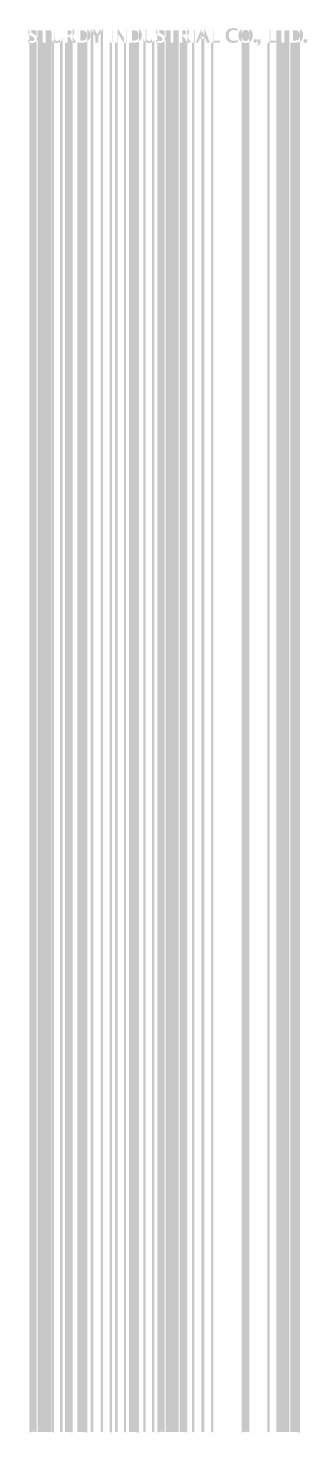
# Model space of a CAD drawing. Header units: millimetres. Extents: x 0 to 80449, y -23917 to 9476.
# Drawn here: x 50861 to 51233, y 2906 to 4782 of the extents above; entities that cross this region are included whole.
import ezdxf

# ---------------------------------------------------------------- set-up
doc = ezdxf.new("R2010")
doc.units = ezdxf.units.MM
doc.layers.get('0').update_dxf_attribs({"lineweight": 15})

msp = doc.modelspace()

# ---------------------------------------------------------------- hatches: boundary and pattern name
h = msp.add_hatch(color=256)
edge = h.paths.add_edge_path()
edge.add_spline(control_points=[(50954.929, 4762.705), (50954.929, 4762.705), (50951.022, 4762.705), (50951.022, 4762.705)], knot_values=[0.90909091, 0.90909091, 0.90909091, 0.90909091, 1, 1, 1, 1], degree=3, periodic=0)
edge.add_spline(control_points=[(50951.022, 4762.705), (50951.022, 4762.705), (50951.022, 4770.583), (50951.022, 4770.583)], knot_values=[0, 0, 0, 0, 0.09090909, 0.09090909, 0.09090909, 0.09090909], degree=3, periodic=0)
edge.add_spline(control_points=[(50951.022, 4770.583), (50951.022, 4770.583), (50944.701, 4781.513), (50944.701, 4781.513)], knot_values=[0.09090909, 0.09090909, 0.09090909, 0.09090909, 0.18181818, 0.18181818, 0.18181818, 0.18181818], degree=3, periodic=0)
edge.add_spline(control_points=[(50944.701, 2907.314), (50944.701, 2907.314), (50946.275, 2907.314), (50946.275, 2907.314)], knot_values=[0.18181818, 0.18181818, 0.18181818, 0.18181818, 0.27272727, 0.27272727, 0.27272727, 0.27272727], degree=3, periodic=0)
edge.add_spline(control_points=[(50946.275, 2907.314), (50946.275, 2907.314), (50947.64, 2907.357), (50948.623, 2906.83)], knot_values=[0.27272727, 0.27272727, 0.27272727, 0.27272727, 0.36363636, 0.36363636, 0.36363636, 0.36363636], degree=3, periodic=0)
edge.add_spline(control_points=[(50948.623, 4781.029), (50949.607, 4780.5), (50950.194, 4779.478), (50950.194, 4779.478)], knot_values=[0.36363636, 0.36363636, 0.36363636, 0.36363636, 0.45454545, 0.45454545, 0.45454545, 0.45454545], degree=3, periodic=0)
edge.add_spline(control_points=[(50950.194, 4779.478), (50950.194, 4779.478), (50953.607, 4773.576), (50953.607, 4773.576)], knot_values=[0.45454545, 0.45454545, 0.45454545, 0.45454545, 0.54545455, 0.54545455, 0.54545455, 0.54545455], degree=3, periodic=0)
edge.add_spline(control_points=[(50953.607, 4773.576), (50953.607, 4773.576), (50958.394, 4781.513), (50958.394, 4781.513)], knot_values=[0.54545455, 0.54545455, 0.54545455, 0.54545455, 0.63636364, 0.63636364, 0.63636364, 0.63636364], degree=3, periodic=0)
edge.add_spline(control_points=[(50958.394, 2907.314), (50958.394, 2907.314), (50961.5, 2907.314), (50961.5, 2907.314)], knot_values=[0.63636364, 0.63636364, 0.63636364, 0.63636364, 0.72727273, 0.72727273, 0.72727273, 0.72727273], degree=3, periodic=0)
edge.add_spline(control_points=[(50961.5, 4781.513), (50961.5, 4781.513), (50954.929, 4770.609), (50954.929, 4770.609)], knot_values=[0.72727273, 0.72727273, 0.72727273, 0.72727273, 0.81818182, 0.81818182, 0.81818182, 0.81818182], degree=3, periodic=0)
edge.add_spline(control_points=[(50954.929, 4770.609), (50954.929, 4770.609), (50954.929, 4762.705), (50954.929, 4762.705)], knot_values=[0.81818182, 0.81818182, 0.81818182, 0.81818182, 0.90909091, 0.90909091, 0.90909091, 0.90909091], degree=3, periodic=0)
edge = h.paths.add_edge_path()
edge.add_spline(control_points=[(50934.933, 4762.705), (50934.933, 4762.705), (50927.183, 4762.705), (50927.183, 4762.705)], knot_values=[0.88888889, 0.88888889, 0.88888889, 0.88888889, 1, 1, 1, 1], degree=3, periodic=0)
edge.add_spline(control_points=[(50927.183, 4762.705), (50927.183, 4762.705), (50927.183, 4781.513), (50927.183, 4781.513)], knot_values=[0, 0, 0, 0, 0.11111111, 0.11111111, 0.11111111, 0.11111111], degree=3, periodic=0)
edge.add_spline(control_points=[(50927.183, 2907.314), (50927.183, 2907.314), (50935.276, 2907.314), (50935.276, 2907.314)], knot_values=[0.11111111, 0.11111111, 0.11111111, 0.11111111, 0.22222222, 0.22222222, 0.22222222, 0.22222222], degree=3, periodic=0)
edge.add_spline(control_points=[(50935.276, 2907.314), (50937.445, 2907.314), (50939.131, 2906.965), (50940.339, 2906.271)], knot_values=[0.22222222, 0.22222222, 0.22222222, 0.22222222, 0.33333333, 0.33333333, 0.33333333, 0.33333333], degree=3, periodic=0)
edge.add_spline(control_points=[(50940.339, 4780.471), (50941.545, 4779.775), (50942.506, 4778.753), (50943.223, 4777.401)], knot_values=[0.33333333, 0.33333333, 0.33333333, 0.33333333, 0.44444444, 0.44444444, 0.44444444, 0.44444444], degree=3, periodic=0)
edge.add_spline(control_points=[(50943.223, 4777.401), (50943.94, 4776.049), (50944.297, 4774.417), (50944.297, 4772.503), (50944.297, 4772.503), (50944.297, 4770.631), (50943.955, 4768.957), (50943.274, 4767.483)], knot_values=[0.44444444, 0.44444444, 0.44444444, 0.44444444, 0.55555556, 0.55555556, 0.55555556, 0.55555556, 0.66666667, 0.66666667, 0.66666667, 0.66666667], degree=3, periodic=0)
edge.add_spline(control_points=[(50943.274, 4767.483), (50942.592, 4766.009), (50941.597, 4764.844), (50940.292, 4763.989)], knot_values=[0.66666667, 0.66666667, 0.66666667, 0.66666667, 0.77777778, 0.77777778, 0.77777778, 0.77777778], degree=3, periodic=0)
edge.add_spline(control_points=[(50940.292, 4763.989), (50938.99, 4763.132), (50937.203, 4762.705), (50934.933, 4762.705)], knot_values=[0.77777778, 0.77777778, 0.77777778, 0.77777778, 0.88888889, 0.88888889, 0.88888889, 0.88888889], degree=3, periodic=0)
edge = h.paths.add_edge_path(flags=16)
edge.add_spline(control_points=[(50931.089, 4778.938), (50931.089, 4778.938), (50931.089, 4765.37), (50931.089, 4765.37)], knot_values=[0.88888889, 0.88888889, 0.88888889, 0.88888889, 1, 1, 1, 1], degree=3, periodic=0)
edge.add_spline(control_points=[(50931.089, 4765.37), (50931.089, 4765.37), (50934.013, 4765.37), (50934.013, 4765.37)], knot_values=[0, 0, 0, 0, 0.11111111, 0.11111111, 0.11111111, 0.11111111], degree=3, periodic=0)
edge.add_spline(control_points=[(50934.013, 4765.37), (50935.539, 4765.37), (50936.708, 4765.607), (50937.517, 4766.081)], knot_values=[0.11111111, 0.11111111, 0.11111111, 0.11111111, 0.22222222, 0.22222222, 0.22222222, 0.22222222], degree=3, periodic=0)
edge.add_spline(control_points=[(50937.517, 4766.081), (50938.327, 4766.555), (50938.966, 4767.36), (50939.435, 4768.491)], knot_values=[0.22222222, 0.22222222, 0.22222222, 0.22222222, 0.33333333, 0.33333333, 0.33333333, 0.33333333], degree=3, periodic=0)
edge.add_spline(control_points=[(50939.435, 4768.491), (50939.907, 4769.623), (50940.143, 4770.883), (50940.143, 4772.275), (50940.143, 4772.275), (50940.143, 4773.605), (50939.911, 4774.784), (50939.455, 4775.811)], knot_values=[0.33333333, 0.33333333, 0.33333333, 0.33333333, 0.44444444, 0.44444444, 0.44444444, 0.44444444, 0.55555556, 0.55555556, 0.55555556, 0.55555556], degree=3, periodic=0)
edge.add_spline(control_points=[(50939.455, 4775.811), (50938.997, 4776.835), (50938.363, 4777.614), (50937.555, 4778.143)], knot_values=[0.55555556, 0.55555556, 0.55555556, 0.55555556, 0.66666667, 0.66666667, 0.66666667, 0.66666667], degree=3, periodic=0)
edge.add_spline(control_points=[(50937.555, 4778.143), (50936.745, 4778.674), (50935.379, 4778.938), (50933.454, 4778.938)], knot_values=[0.66666667, 0.66666667, 0.66666667, 0.66666667, 0.77777778, 0.77777778, 0.77777778, 0.77777778], degree=3, periodic=0)
edge.add_spline(control_points=[(50933.454, 4778.938), (50933.454, 4778.938), (50931.089, 4778.938), (50931.089, 4778.938)], knot_values=[0.77777778, 0.77777778, 0.77777778, 0.77777778, 0.88888889, 0.88888889, 0.88888889, 0.88888889], degree=3, periodic=0)
edge = h.paths.add_edge_path()
edge.add_spline(control_points=[(50914.218, 4762.705), (50914.218, 4762.705), (50910.539, 4762.705), (50910.539, 4762.705)], knot_values=[0.92307692, 0.92307692, 0.92307692, 0.92307692, 1, 1, 1, 1], degree=3, periodic=0)
edge.add_spline(control_points=[(50910.539, 4762.705), (50910.539, 4762.705), (50910.539, 4781.513), (50910.539, 4781.513)], knot_values=[0, 0, 0, 0, 0.07692308, 0.07692308, 0.07692308, 0.07692308], degree=3, periodic=0)
edge.add_spline(control_points=[(50910.539, 2907.314), (50910.539, 2907.314), (50917.571, 2907.314), (50917.571, 2907.314)], knot_values=[0.07692308, 0.07692308, 0.07692308, 0.07692308, 0.15384615, 0.15384615, 0.15384615, 0.15384615], degree=3, periodic=0)
edge.add_spline(control_points=[(50917.571, 2907.314), (50919.008, 2907.314), (50920.105, 2907.133), (50920.857, 2906.773)], knot_values=[0.15384615, 0.15384615, 0.15384615, 0.15384615, 0.23076923, 0.23076923, 0.23076923, 0.23076923], degree=3, periodic=0)
edge.add_spline(control_points=[(50920.857, 4780.973), (50921.611, 4780.613), (50922.205, 4780.067), (50922.641, 4779.335), (50922.641, 4779.335), (50923.077, 4778.602), (50923.295, 4777.775), (50923.295, 4776.852), (50923.295, 4776.852), (50923.295, 4775.752), (50922.976, 4774.713), (50922.341, 4773.735)], knot_values=[0.23076923, 0.23076923, 0.23076923, 0.23076923, 0.30769231, 0.30769231, 0.30769231, 0.30769231, 0.38461538, 0.38461538, 0.38461538, 0.38461538, 0.46153846, 0.46153846, 0.46153846, 0.46153846], degree=3, periodic=0)
edge.add_spline(control_points=[(50922.341, 4773.735), (50921.708, 4772.757), (50920.81, 4772.011), (50919.652, 4771.494)], knot_values=[0.46153846, 0.46153846, 0.46153846, 0.46153846, 0.53846154, 0.53846154, 0.53846154, 0.53846154], degree=3, periodic=0)
edge.add_spline(control_points=[(50919.652, 4771.494), (50919.652, 4771.494), (50925.789, 4762.705), (50925.789, 4762.705)], knot_values=[0.53846154, 0.53846154, 0.53846154, 0.53846154, 0.61538462, 0.61538462, 0.61538462, 0.61538462], degree=3, periodic=0)
edge.add_spline(control_points=[(50925.789, 4762.705), (50925.789, 4762.705), (50921.032, 4762.705), (50921.032, 4762.705)], knot_values=[0.61538462, 0.61538462, 0.61538462, 0.61538462, 0.69230769, 0.69230769, 0.69230769, 0.69230769], degree=3, periodic=0)
edge.add_spline(control_points=[(50921.032, 4762.705), (50921.032, 4762.705), (50916.344, 4770.403), (50916.344, 4770.403)], knot_values=[0.69230769, 0.69230769, 0.69230769, 0.69230769, 0.76923077, 0.76923077, 0.76923077, 0.76923077], degree=3, periodic=0)
edge.add_spline(control_points=[(50916.344, 4770.403), (50916.344, 4770.403), (50914.218, 4770.403), (50914.218, 4770.403)], knot_values=[0.76923077, 0.76923077, 0.76923077, 0.76923077, 0.84615385, 0.84615385, 0.84615385, 0.84615385], degree=3, periodic=0)
edge.add_spline(control_points=[(50914.218, 4770.403), (50914.218, 4770.403), (50914.218, 4762.705), (50914.218, 4762.705)], knot_values=[0.84615385, 0.84615385, 0.84615385, 0.84615385, 0.92307692, 0.92307692, 0.92307692, 0.92307692], degree=3, periodic=0)
edge = h.paths.add_edge_path(flags=16)
edge.add_spline(control_points=[(50914.218, 4778.938), (50914.218, 4778.938), (50914.218, 4772.977), (50914.218, 4772.977)], knot_values=[0.85714286, 0.85714286, 0.85714286, 0.85714286, 1, 1, 1, 1], degree=3, periodic=0)
edge.add_spline(control_points=[(50914.218, 4772.977), (50914.218, 4772.977), (50915.114, 4772.977), (50915.114, 4772.977)], knot_values=[0, 0, 0, 0, 0.14285714, 0.14285714, 0.14285714, 0.14285714], degree=3, periodic=0)
edge.add_spline(control_points=[(50915.114, 4772.977), (50916.719, 4772.977), (50917.834, 4773.33), (50918.455, 4774.033)], knot_values=[0.14285714, 0.14285714, 0.14285714, 0.14285714, 0.28571429, 0.28571429, 0.28571429, 0.28571429], degree=3, periodic=0)
edge.add_spline(control_points=[(50918.455, 4774.033), (50919.077, 4774.736), (50919.388, 4775.533), (50919.388, 4776.422), (50919.388, 4776.422), (50919.388, 4777.194), (50919.139, 4777.805), (50918.637, 4778.258)], knot_values=[0.28571429, 0.28571429, 0.28571429, 0.28571429, 0.42857143, 0.42857143, 0.42857143, 0.42857143, 0.57142857, 0.57142857, 0.57142857, 0.57142857], degree=3, periodic=0)
edge.add_spline(control_points=[(50918.637, 4778.258), (50918.136, 4778.712), (50917.117, 4778.938), (50915.581, 4778.938)], knot_values=[0.57142857, 0.57142857, 0.57142857, 0.57142857, 0.71428571, 0.71428571, 0.71428571, 0.71428571], degree=3, periodic=0)
edge.add_spline(control_points=[(50915.581, 4778.938), (50915.581, 4778.938), (50914.218, 4778.938), (50914.218, 4778.938)], knot_values=[0.71428571, 0.71428571, 0.71428571, 0.71428571, 0.85714286, 0.85714286, 0.85714286, 0.85714286], degree=3, periodic=0)
edge = h.paths.add_edge_path()
edge.add_spline(control_points=[(50892.529, 4769.997), (50892.529, 4769.997), (50892.529, 4776.979), (50892.529, 4776.979)], knot_values=[0.94736842, 0.94736842, 0.94736842, 0.94736842, 1, 1, 1, 1], degree=3, periodic=0)
edge.add_spline(control_points=[(50892.529, 4776.979), (50892.529, 4776.979), (50892.529, 4781.513), (50892.529, 4781.513)], knot_values=[0, 0, 0, 0, 0.05263158, 0.05263158, 0.05263158, 0.05263158], degree=3, periodic=0)
edge.add_spline(control_points=[(50892.529, 2907.314), (50892.529, 2907.314), (50893.285, 2907.314), (50893.285, 2907.314)], knot_values=[0.05263158, 0.05263158, 0.05263158, 0.05263158, 0.10526316, 0.10526316, 0.10526316, 0.10526316], degree=3, periodic=0)
edge.add_spline(control_points=[(50893.285, 2907.314), (50893.285, 2907.314), (50895.035, 2907.346), (50895.819, 2906.488)], knot_values=[0.10526316, 0.10526316, 0.10526316, 0.10526316, 0.15789474, 0.15789474, 0.15789474, 0.15789474], degree=3, periodic=0)
edge.add_spline(control_points=[(50895.819, 4780.688), (50896.503, 4779.941), (50896.435, 4778.814), (50896.435, 4778.814)], knot_values=[0.15789474, 0.15789474, 0.15789474, 0.15789474, 0.21052632, 0.21052632, 0.21052632, 0.21052632], degree=3, periodic=0)
edge.add_spline(control_points=[(50896.435, 4778.814), (50896.435, 4778.814), (50896.435, 4769.97), (50896.435, 4769.97)], knot_values=[0.21052632, 0.21052632, 0.21052632, 0.21052632, 0.26315789, 0.26315789, 0.26315789, 0.26315789], degree=3, periodic=0)
edge.add_spline(control_points=[(50896.435, 4769.97), (50896.435, 4767.883), (50896.789, 4766.502), (50897.496, 4765.822)], knot_values=[0.26315789, 0.26315789, 0.26315789, 0.26315789, 0.31578947, 0.31578947, 0.31578947, 0.31578947], degree=3, periodic=0)
edge.add_spline(control_points=[(50897.496, 4765.822), (50898.204, 4765.143), (50899.121, 4764.806), (50900.249, 4764.806), (50900.249, 4764.806), (50901.359, 4764.806), (50902.244, 4765.14), (50902.901, 4765.81)], knot_values=[0.31578947, 0.31578947, 0.31578947, 0.31578947, 0.36842105, 0.36842105, 0.36842105, 0.36842105, 0.42105263, 0.42105263, 0.42105263, 0.42105263], degree=3, periodic=0)
edge.add_spline(control_points=[(50902.901, 4765.81), (50903.558, 4766.481), (50903.887, 4767.773), (50903.887, 4769.691)], knot_values=[0.42105263, 0.42105263, 0.42105263, 0.42105263, 0.47368421, 0.47368421, 0.47368421, 0.47368421], degree=3, periodic=0)
edge.add_spline(control_points=[(50903.887, 4769.691), (50903.887, 4769.691), (50903.887, 4781.513), (50903.887, 4781.513)], knot_values=[0.47368421, 0.47368421, 0.47368421, 0.47368421, 0.52631579, 0.52631579, 0.52631579, 0.52631579], degree=3, periodic=0)
edge.add_spline(control_points=[(50903.887, 2907.314), (50903.887, 2907.314), (50907.295, 2907.314), (50907.295, 2907.314)], knot_values=[0.52631579, 0.52631579, 0.52631579, 0.52631579, 0.57894737, 0.57894737, 0.57894737, 0.57894737], degree=3, periodic=0)
edge.add_spline(control_points=[(50907.295, 4781.513), (50907.295, 4781.513), (50907.295, 4769.959), (50907.295, 4769.959)], knot_values=[0.57894737, 0.57894737, 0.57894737, 0.57894737, 0.63157895, 0.63157895, 0.63157895, 0.63157895], degree=3, periodic=0)
edge.add_spline(control_points=[(50907.295, 4769.959), (50907.295, 4767.78), (50907.021, 4766.219), (50906.475, 4765.275)], knot_values=[0.63157895, 0.63157895, 0.63157895, 0.63157895, 0.68421053, 0.68421053, 0.68421053, 0.68421053], degree=3, periodic=0)
edge.add_spline(control_points=[(50906.475, 4765.275), (50905.927, 4764.33), (50905.139, 4763.587), (50904.104, 4763.045)], knot_values=[0.68421053, 0.68421053, 0.68421053, 0.68421053, 0.73684211, 0.73684211, 0.73684211, 0.73684211], degree=3, periodic=0)
edge.add_spline(control_points=[(50904.104, 4763.045), (50903.071, 4762.501), (50901.763, 4762.23), (50900.179, 4762.23), (50900.179, 4762.23), (50898.619, 4762.23), (50897.281, 4762.483), (50896.163, 4762.987)], knot_values=[0.73684211, 0.73684211, 0.73684211, 0.73684211, 0.78947368, 0.78947368, 0.78947368, 0.78947368, 0.84210526, 0.84210526, 0.84210526, 0.84210526], degree=3, periodic=0)
edge.add_spline(control_points=[(50896.163, 4762.987), (50895.045, 4763.491), (50894.16, 4764.241), (50893.508, 4765.236)], knot_values=[0.84210526, 0.84210526, 0.84210526, 0.84210526, 0.89473684, 0.89473684, 0.89473684, 0.89473684], degree=3, periodic=0)
edge.add_spline(control_points=[(50893.508, 4765.236), (50892.855, 4766.232), (50892.529, 4767.818), (50892.529, 4769.997)], knot_values=[0.89473684, 0.89473684, 0.89473684, 0.89473684, 0.94736842, 0.94736842, 0.94736842, 0.94736842], degree=3, periodic=0)
edge = h.paths.add_edge_path()
edge.add_spline(control_points=[(50884.622, 4762.705), (50884.622, 4762.705), (50880.717, 4762.705), (50880.717, 4762.705)], knot_values=[0.88888889, 0.88888889, 0.88888889, 0.88888889, 1, 1, 1, 1], degree=3, periodic=0)
edge.add_spline(control_points=[(50880.717, 4762.705), (50880.717, 4762.705), (50880.717, 4778.917), (50880.717, 4778.917)], knot_values=[0, 0, 0, 0, 0.11111111, 0.11111111, 0.11111111, 0.11111111], degree=3, periodic=0)
edge.add_spline(control_points=[(50880.717, 4778.917), (50880.717, 4778.917), (50873.988, 4778.917), (50873.988, 4778.917)], knot_values=[0.11111111, 0.11111111, 0.11111111, 0.11111111, 0.22222222, 0.22222222, 0.22222222, 0.22222222], degree=3, periodic=0)
edge.add_spline(control_points=[(50873.988, 4778.917), (50873.988, 4778.917), (50873.988, 4781.513), (50873.988, 4781.513)], knot_values=[0.22222222, 0.22222222, 0.22222222, 0.22222222, 0.33333333, 0.33333333, 0.33333333, 0.33333333], degree=3, periodic=0)
edge.add_spline(control_points=[(50873.988, 2907.314), (50873.988, 2907.314), (50892.795, 2907.314), (50892.795, 2907.314)], knot_values=[0.33333333, 0.33333333, 0.33333333, 0.33333333, 0.44444444, 0.44444444, 0.44444444, 0.44444444], degree=3, periodic=0)
edge.add_spline(control_points=[(50892.795, 4781.513), (50892.723, 4776.871), (50892.533, 4775.488), (50892.58, 4776.958)], knot_values=[0.44444444, 0.44444444, 0.44444444, 0.44444444, 0.55555556, 0.55555556, 0.55555556, 0.55555556], degree=3, periodic=0)
edge.add_spline(control_points=[(50892.58, 4776.958), (50892.643, 4778.983), (50890.682, 4778.917), (50890.682, 4778.917)], knot_values=[0.55555556, 0.55555556, 0.55555556, 0.55555556, 0.66666667, 0.66666667, 0.66666667, 0.66666667], degree=3, periodic=0)
edge.add_spline(control_points=[(50890.682, 4778.917), (50890.682, 4778.917), (50884.622, 4778.917), (50884.622, 4778.917)], knot_values=[0.66666667, 0.66666667, 0.66666667, 0.66666667, 0.77777778, 0.77777778, 0.77777778, 0.77777778], degree=3, periodic=0)
edge.add_spline(control_points=[(50884.622, 4778.917), (50884.622, 4778.917), (50884.622, 4762.705), (50884.622, 4762.705)], knot_values=[0.77777778, 0.77777778, 0.77777778, 0.77777778, 0.88888889, 0.88888889, 0.88888889, 0.88888889], degree=3, periodic=0)
edge = h.paths.add_edge_path()
edge.add_spline(control_points=[(50872.347, 4763.87), (50871.172, 4762.777), (50869.301, 4762.23), (50866.735, 4762.23), (50866.735, 4762.23), (50865.211, 4762.23), (50863.441, 4762.442), (50861.424, 4762.863)], knot_values=[0.92, 0.92, 0.92, 0.92, 0.96, 0.96, 0.96, 0.96, 1, 1, 1, 1], degree=3, periodic=0)
edge.add_spline(control_points=[(50861.424, 4762.863), (50861.424, 4762.863), (50861.424, 4766.094), (50861.424, 4766.094)], knot_values=[0, 0, 0, 0, 0.04, 0.04, 0.04, 0.04], degree=3, periodic=0)
edge.add_spline(control_points=[(50861.424, 4766.094), (50862.894, 4765.475), (50863.992, 4765.106), (50864.72, 4764.985)], knot_values=[0.04, 0.04, 0.04, 0.04, 0.08, 0.08, 0.08, 0.08], degree=3, periodic=0)
edge.add_spline(control_points=[(50864.72, 4764.985), (50865.445, 4764.865), (50866.114, 4764.806), (50866.725, 4764.806), (50866.725, 4764.806), (50867.826, 4764.806), (50868.647, 4765.051), (50869.189, 4765.544)], knot_values=[0.08, 0.08, 0.08, 0.08, 0.12, 0.12, 0.12, 0.12, 0.16, 0.16, 0.16, 0.16], degree=3, periodic=0)
edge.add_spline(control_points=[(50869.189, 4765.544), (50869.731, 4766.036), (50870.002, 4766.626), (50870.002, 4767.313), (50870.002, 4767.313), (50870.002, 4767.839), (50869.849, 4768.315), (50869.541, 4768.74)], knot_values=[0.16, 0.16, 0.16, 0.16, 0.2, 0.2, 0.2, 0.2, 0.24, 0.24, 0.24, 0.24], degree=3, periodic=0)
edge.add_spline(control_points=[(50869.541, 4768.74), (50869.234, 4769.156), (50868.489, 4769.695), (50867.308, 4770.358)], knot_values=[0.24, 0.24, 0.24, 0.24, 0.28, 0.28, 0.28, 0.28], degree=3, periodic=0)
edge.add_spline(control_points=[(50867.308, 4770.358), (50867.308, 4770.358), (50866.037, 4771.058), (50866.037, 4771.058)], knot_values=[0.28, 0.28, 0.28, 0.28, 0.32, 0.32, 0.32, 0.32], degree=3, periodic=0)
edge.add_spline(control_points=[(50866.037, 4771.058), (50864.223, 4772.069), (50862.994, 4773.001), (50862.354, 4773.859)], knot_values=[0.32, 0.32, 0.32, 0.32, 0.36, 0.36, 0.36, 0.36], degree=3, periodic=0)
edge.add_spline(control_points=[(50862.354, 4773.859), (50861.703, 4774.715), (50861.377, 4775.707), (50861.377, 4776.835), (50861.377, 4776.835), (50861.377, 4778.252), (50861.921, 4779.463), (50863.005, 4780.473)], knot_values=[0.36, 0.36, 0.36, 0.36, 0.4, 0.4, 0.4, 0.4, 0.44, 0.44, 0.44, 0.44], degree=3, periodic=0)
edge.add_spline(control_points=[(50863.005, 2906.274), (50864.092, 2907.283), (50865.651, 2907.786), (50867.688, 2907.786), (50867.688, 2907.786), (50869.206, 2907.786), (50870.919, 2907.569), (50872.824, 2907.131)], knot_values=[0.44, 0.44, 0.44, 0.44, 0.48, 0.48, 0.48, 0.48, 0.52, 0.52, 0.52, 0.52], degree=3, periodic=0)
edge.add_spline(control_points=[(50872.824, 4781.331), (50872.824, 4781.331), (50872.824, 4778.327), (50872.824, 4778.327)], knot_values=[0.52, 0.52, 0.52, 0.52, 0.56, 0.56, 0.56, 0.56], degree=3, periodic=0)
edge.add_spline(control_points=[(50872.824, 4778.327), (50870.874, 4779.051), (50869.323, 4779.412), (50868.176, 4779.412), (50868.176, 4779.412), (50867.225, 4779.412), (50866.502, 4779.206), (50866.005, 4778.795)], knot_values=[0.56, 0.56, 0.56, 0.56, 0.6, 0.6, 0.6, 0.6, 0.64, 0.64, 0.64, 0.64], degree=3, periodic=0)
edge.add_spline(control_points=[(50866.005, 4778.795), (50865.509, 4778.383), (50865.262, 4777.888), (50865.262, 4777.311), (50865.262, 4777.311), (50865.262, 4776.869), (50865.411, 4776.459), (50865.713, 4776.076)], knot_values=[0.64, 0.64, 0.64, 0.64, 0.68, 0.68, 0.68, 0.68, 0.72, 0.72, 0.72, 0.72], degree=3, periodic=0)
edge.add_spline(control_points=[(50865.713, 4776.076), (50866.007, 4775.694), (50866.744, 4775.17), (50867.925, 4774.51)], knot_values=[0.72, 0.72, 0.72, 0.72, 0.76, 0.76, 0.76, 0.76], degree=3, periodic=0)
edge.add_spline(control_points=[(50867.925, 4774.51), (50867.925, 4774.51), (50869.285, 4773.758), (50869.285, 4773.758)], knot_values=[0.76, 0.76, 0.76, 0.76, 0.8, 0.8, 0.8, 0.8], degree=3, periodic=0)
edge.add_spline(control_points=[(50869.285, 4773.758), (50871.365, 4772.593), (50872.69, 4771.585), (50873.264, 4770.729)], knot_values=[0.8, 0.8, 0.8, 0.8, 0.84, 0.84, 0.84, 0.84], degree=3, periodic=0)
edge.add_spline(control_points=[(50873.264, 4770.729), (50873.829, 4769.866), (50874.113, 4768.897), (50874.113, 4767.82), (50874.113, 4767.82), (50874.113, 4766.279), (50873.524, 4764.962), (50872.347, 4763.87)], knot_values=[0.84, 0.84, 0.84, 0.84, 0.88, 0.88, 0.88, 0.88, 0.92, 0.92, 0.92, 0.92], degree=3, periodic=0)
edge = h.paths.add_edge_path()
edge.add_spline(control_points=[(51141.234, 4766.317), (51141.234, 4766.317), (51141.234, 4763.427), (51141.234, 4763.427)], knot_values=[0.94444444, 0.94444444, 0.94444444, 0.94444444, 1, 1, 1, 1], degree=3, periodic=0)
edge.add_spline(control_points=[(51141.234, 4763.427), (51140.413, 4763.07), (51139.696, 4762.825), (51139.084, 4762.692)], knot_values=[0, 0, 0, 0, 0.05555556, 0.05555556, 0.05555556, 0.05555556], degree=3, periodic=0)
edge.add_spline(control_points=[(51139.084, 4762.692), (51138.473, 4762.559), (51137.781, 4762.449), (51137.004, 4762.362)], knot_values=[0.05555556, 0.05555556, 0.05555556, 0.05555556, 0.11111111, 0.11111111, 0.11111111, 0.11111111], degree=3, periodic=0)
edge.add_spline(control_points=[(51137.004, 4762.362), (51136.228, 4762.275), (51135.463, 4762.23), (51134.707, 4762.23), (51134.707, 4762.23), (51131.417, 4762.23), (51128.962, 4763.159), (51127.341, 4765.015)], knot_values=[0.11111111, 0.11111111, 0.11111111, 0.11111111, 0.16666667, 0.16666667, 0.16666667, 0.16666667, 0.22222222, 0.22222222, 0.22222222, 0.22222222], degree=3, periodic=0)
edge.add_spline(control_points=[(51127.341, 4765.015), (51125.722, 4766.871), (51124.911, 4769.235), (51124.911, 4772.108), (51124.911, 4772.108), (51124.911, 4774.998), (51125.718, 4777.367), (51127.332, 4779.215)], knot_values=[0.22222222, 0.22222222, 0.22222222, 0.22222222, 0.27777778, 0.27777778, 0.27777778, 0.27777778, 0.33333333, 0.33333333, 0.33333333, 0.33333333], degree=3, periodic=0)
edge.add_spline(control_points=[(51127.332, 4779.215), (51128.951, 4781.063), (51131.488, 4781.986), (51134.951, 4781.986), (51134.951, 4781.986), (51136.993, 4781.986), (51139.029, 4781.746), (51141.057, 4781.263)], knot_values=[0.33333333, 0.33333333, 0.33333333, 0.33333333, 0.38888889, 0.38888889, 0.38888889, 0.38888889, 0.44444444, 0.44444444, 0.44444444, 0.44444444], degree=3, periodic=0)
edge.add_spline(control_points=[(51141.057, 4781.263), (51141.057, 4781.263), (51141.057, 4778.194), (51141.057, 4778.194)], knot_values=[0.44444444, 0.44444444, 0.44444444, 0.44444444, 0.5, 0.5, 0.5, 0.5], degree=3, periodic=0)
edge.add_spline(control_points=[(51141.057, 4778.194), (51140.08, 4778.536), (51139.283, 4778.785), (51138.665, 4778.943)], knot_values=[0.5, 0.5, 0.5, 0.5, 0.55555556, 0.55555556, 0.55555556, 0.55555556], degree=3, periodic=0)
edge.add_spline(control_points=[(51138.665, 4778.943), (51138.045, 4779.103), (51137.455, 4779.22), (51136.901, 4779.296)], knot_values=[0.55555556, 0.55555556, 0.55555556, 0.55555556, 0.61111111, 0.61111111, 0.61111111, 0.61111111], degree=3, periodic=0)
edge.add_spline(control_points=[(51136.901, 4779.296), (51136.345, 4779.374), (51135.79, 4779.412), (51135.24, 4779.412), (51135.24, 4779.412), (51133.075, 4779.412), (51131.505, 4778.718), (51130.528, 4777.327)], knot_values=[0.61111111, 0.61111111, 0.61111111, 0.61111111, 0.66666667, 0.66666667, 0.66666667, 0.66666667, 0.72222222, 0.72222222, 0.72222222, 0.72222222], degree=3, periodic=0)
edge.add_spline(control_points=[(51130.528, 4777.327), (51129.555, 4775.937), (51129.066, 4774.215), (51129.066, 4772.165), (51129.066, 4772.165), (51129.066, 4770.01), (51129.617, 4768.267), (51130.727, 4766.937)], knot_values=[0.72222222, 0.72222222, 0.72222222, 0.72222222, 0.77777778, 0.77777778, 0.77777778, 0.77777778, 0.83333333, 0.83333333, 0.83333333, 0.83333333], degree=3, periodic=0)
edge.add_spline(control_points=[(51130.727, 4766.937), (51131.833, 4765.606), (51133.483, 4764.94), (51135.672, 4764.94), (51135.672, 4764.94), (51137.496, 4764.94), (51139.352, 4765.4), (51141.234, 4766.317)], knot_values=[0.83333333, 0.83333333, 0.83333333, 0.83333333, 0.88888889, 0.88888889, 0.88888889, 0.88888889, 0.94444444, 0.94444444, 0.94444444, 0.94444444], degree=3, periodic=0)
edge = h.paths.add_edge_path()
edge.add_spline(control_points=[(51117.56, 4762.705), (51117.56, 4762.705), (51105.275, 4762.705), (51105.275, 4762.705)], knot_values=[0.875, 0.875, 0.875, 0.875, 1, 1, 1, 1], degree=3, periodic=0)
edge.add_spline(control_points=[(51105.275, 4762.705), (51105.275, 4762.705), (51105.275, 4781.513), (51105.275, 4781.513)], knot_values=[0, 0, 0, 0, 0.125, 0.125, 0.125, 0.125], degree=3, periodic=0)
edge.add_spline(control_points=[(51105.275, 2907.314), (51105.275, 2907.314), (51106.077, 2907.314), (51106.077, 2907.314)], knot_values=[0.125, 0.125, 0.125, 0.125, 0.25, 0.25, 0.25, 0.25], degree=3, periodic=0)
edge.add_spline(control_points=[(51106.077, 2907.314), (51106.077, 2907.314), (51107.475, 2907.466), (51108.389, 2906.707)], knot_values=[0.25, 0.25, 0.25, 0.25, 0.375, 0.375, 0.375, 0.375], degree=3, periodic=0)
edge.add_spline(control_points=[(51108.389, 4780.907), (51109.311, 4780.14), (51109.184, 4778.663), (51109.184, 4778.663)], knot_values=[0.375, 0.375, 0.375, 0.375, 0.5, 0.5, 0.5, 0.5], degree=3, periodic=0)
edge.add_spline(control_points=[(51109.184, 4778.663), (51109.184, 4778.663), (51109.184, 4765.37), (51109.184, 4765.37)], knot_values=[0.5, 0.5, 0.5, 0.5, 0.625, 0.625, 0.625, 0.625], degree=3, periodic=0)
edge.add_spline(control_points=[(51109.184, 4765.37), (51109.184, 4765.37), (51117.56, 4765.37), (51117.56, 4765.37)], knot_values=[0.625, 0.625, 0.625, 0.625, 0.75, 0.75, 0.75, 0.75], degree=3, periodic=0)
edge.add_spline(control_points=[(51117.56, 4765.37), (51117.56, 4765.37), (51117.56, 4762.705), (51117.56, 4762.705)], knot_values=[0.75, 0.75, 0.75, 0.75, 0.875, 0.875, 0.875, 0.875], degree=3, periodic=0)
edge = h.paths.add_edge_path()
edge.add_spline(control_points=[(51088.227, 4762.705), (51088.227, 4762.705), (51085.373, 4762.705), (51085.373, 4762.705)], knot_values=[0.875, 0.875, 0.875, 0.875, 1, 1, 1, 1], degree=3, periodic=0)
edge.add_spline(control_points=[(51085.373, 4762.705), (51085.373, 4762.705), (51092.667, 4781.513), (51092.667, 4781.513)], knot_values=[0, 0, 0, 0, 0.125, 0.125, 0.125, 0.125], degree=3, periodic=0)
edge.add_spline(control_points=[(51092.667, 2907.314), (51092.667, 2907.314), (51096.629, 2907.314), (51096.629, 2907.314)], knot_values=[0.125, 0.125, 0.125, 0.125, 0.25, 0.25, 0.25, 0.25], degree=3, periodic=0)
edge.add_spline(control_points=[(51096.629, 4781.513), (51096.629, 4781.513), (51103.909, 4762.705), (51103.909, 4762.705)], knot_values=[0.25, 0.25, 0.25, 0.25, 0.375, 0.375, 0.375, 0.375], degree=3, periodic=0)
edge.add_spline(control_points=[(51103.909, 4762.705), (51103.909, 4762.705), (51099.863, 4762.705), (51099.863, 4762.705)], knot_values=[0.375, 0.375, 0.375, 0.375, 0.5, 0.5, 0.5, 0.5], degree=3, periodic=0)
edge.add_spline(control_points=[(51099.863, 4762.705), (51099.863, 4762.705), (51097.925, 4767.717), (51097.925, 4767.717)], knot_values=[0.5, 0.5, 0.5, 0.5, 0.625, 0.625, 0.625, 0.625], degree=3, periodic=0)
edge.add_spline(control_points=[(51097.925, 4767.717), (51097.925, 4767.717), (51090.172, 4767.717), (51090.172, 4767.717)], knot_values=[0.625, 0.625, 0.625, 0.625, 0.75, 0.75, 0.75, 0.75], degree=3, periodic=0)
edge.add_spline(control_points=[(51090.172, 4767.717), (51090.172, 4767.717), (51088.227, 4762.705), (51088.227, 4762.705)], knot_values=[0.75, 0.75, 0.75, 0.75, 0.875, 0.875, 0.875, 0.875], degree=3, periodic=0)
edge = h.paths.add_edge_path()
edge.add_spline(control_points=[(51084.009, 4762.705), (51084.009, 4762.705), (51080.104, 4762.705), (51080.104, 4762.705)], knot_values=[0.83333333, 0.83333333, 0.83333333, 0.83333333, 1, 1, 1, 1], degree=3, periodic=0)
edge.add_spline(control_points=[(51080.104, 4762.705), (51080.104, 4762.705), (51080.104, 4781.513), (51080.104, 4781.513)], knot_values=[0, 0, 0, 0, 0.16666667, 0.16666667, 0.16666667, 0.16666667], degree=3, periodic=0)
edge.add_spline(control_points=[(51080.104, 2907.314), (51080.104, 2907.314), (51080.875, 2907.314), (51080.875, 2907.314)], knot_values=[0.16666667, 0.16666667, 0.16666667, 0.16666667, 0.33333333, 0.33333333, 0.33333333, 0.33333333], degree=3, periodic=0)
edge.add_spline(control_points=[(51080.875, 2907.314), (51080.875, 2907.314), (51082.185, 2907.465), (51083.201, 2906.566)], knot_values=[0.33333333, 0.33333333, 0.33333333, 0.33333333, 0.5, 0.5, 0.5, 0.5], degree=3, periodic=0)
edge.add_spline(control_points=[(51083.201, 4780.765), (51084.177, 4779.902), (51084.009, 4778.42), (51084.009, 4778.42)], knot_values=[0.5, 0.5, 0.5, 0.5, 0.66666667, 0.66666667, 0.66666667, 0.66666667], degree=3, periodic=0)
edge.add_spline(control_points=[(51084.009, 4778.42), (51084.009, 4778.42), (51084.009, 4762.705), (51084.009, 4762.705)], knot_values=[0.66666667, 0.66666667, 0.66666667, 0.66666667, 0.83333333, 0.83333333, 0.83333333, 0.83333333], degree=3, periodic=0)
edge = h.paths.add_edge_path()
edge.add_spline(control_points=[(51067.14, 4762.705), (51067.14, 4762.705), (51063.458, 4762.705), (51063.458, 4762.705)], knot_values=[0.92307692, 0.92307692, 0.92307692, 0.92307692, 1, 1, 1, 1], degree=3, periodic=0)
edge.add_spline(control_points=[(51063.458, 4762.705), (51063.458, 4762.705), (51063.458, 4781.513), (51063.458, 4781.513)], knot_values=[0, 0, 0, 0, 0.07692308, 0.07692308, 0.07692308, 0.07692308], degree=3, periodic=0)
edge.add_spline(control_points=[(51063.458, 2907.314), (51063.458, 2907.314), (51070.491, 2907.314), (51070.491, 2907.314)], knot_values=[0.07692308, 0.07692308, 0.07692308, 0.07692308, 0.15384615, 0.15384615, 0.15384615, 0.15384615], degree=3, periodic=0)
edge.add_spline(control_points=[(51070.491, 2907.314), (51071.931, 2907.314), (51073.025, 2907.133), (51073.779, 2906.773)], knot_values=[0.15384615, 0.15384615, 0.15384615, 0.15384615, 0.23076923, 0.23076923, 0.23076923, 0.23076923], degree=3, periodic=0)
edge.add_spline(control_points=[(51073.779, 4780.973), (51074.53, 4780.613), (51075.127, 4780.067), (51075.563, 4779.335)], knot_values=[0.23076923, 0.23076923, 0.23076923, 0.23076923, 0.30769231, 0.30769231, 0.30769231, 0.30769231], degree=3, periodic=0)
edge.add_spline(control_points=[(51075.563, 4779.335), (51075.995, 4778.602), (51076.216, 4777.775), (51076.216, 4776.852), (51076.216, 4776.852), (51076.216, 4775.752), (51075.897, 4774.713), (51075.262, 4773.735)], knot_values=[0.30769231, 0.30769231, 0.30769231, 0.30769231, 0.38461538, 0.38461538, 0.38461538, 0.38461538, 0.46153846, 0.46153846, 0.46153846, 0.46153846], degree=3, periodic=0)
edge.add_spline(control_points=[(51075.262, 4773.735), (51074.629, 4772.757), (51073.731, 4772.011), (51072.573, 4771.494)], knot_values=[0.46153846, 0.46153846, 0.46153846, 0.46153846, 0.53846154, 0.53846154, 0.53846154, 0.53846154], degree=3, periodic=0)
edge.add_spline(control_points=[(51072.573, 4771.494), (51072.573, 4771.494), (51078.709, 4762.705), (51078.709, 4762.705)], knot_values=[0.53846154, 0.53846154, 0.53846154, 0.53846154, 0.61538462, 0.61538462, 0.61538462, 0.61538462], degree=3, periodic=0)
edge.add_spline(control_points=[(51078.709, 4762.705), (51078.709, 4762.705), (51073.951, 4762.705), (51073.951, 4762.705)], knot_values=[0.61538462, 0.61538462, 0.61538462, 0.61538462, 0.69230769, 0.69230769, 0.69230769, 0.69230769], degree=3, periodic=0)
edge.add_spline(control_points=[(51073.951, 4762.705), (51073.951, 4762.705), (51069.265, 4770.403), (51069.265, 4770.403)], knot_values=[0.69230769, 0.69230769, 0.69230769, 0.69230769, 0.76923077, 0.76923077, 0.76923077, 0.76923077], degree=3, periodic=0)
edge.add_spline(control_points=[(51069.265, 4770.403), (51069.265, 4770.403), (51067.14, 4770.403), (51067.14, 4770.403)], knot_values=[0.76923077, 0.76923077, 0.76923077, 0.76923077, 0.84615385, 0.84615385, 0.84615385, 0.84615385], degree=3, periodic=0)
edge.add_spline(control_points=[(51067.14, 4770.403), (51067.14, 4770.403), (51067.14, 4762.705), (51067.14, 4762.705)], knot_values=[0.84615385, 0.84615385, 0.84615385, 0.84615385, 0.92307692, 0.92307692, 0.92307692, 0.92307692], degree=3, periodic=0)
edge = h.paths.add_edge_path(flags=16)
edge.add_spline(control_points=[(51067.14, 4778.938), (51067.14, 4778.938), (51067.14, 4772.977), (51067.14, 4772.977)], knot_values=[0.85714286, 0.85714286, 0.85714286, 0.85714286, 1, 1, 1, 1], degree=3, periodic=0)
edge.add_spline(control_points=[(51067.14, 4772.977), (51067.14, 4772.977), (51068.033, 4772.977), (51068.033, 4772.977)], knot_values=[0, 0, 0, 0, 0.14285714, 0.14285714, 0.14285714, 0.14285714], degree=3, periodic=0)
edge.add_spline(control_points=[(51068.033, 4772.977), (51069.64, 4772.977), (51070.755, 4773.33), (51071.376, 4774.033)], knot_values=[0.14285714, 0.14285714, 0.14285714, 0.14285714, 0.28571429, 0.28571429, 0.28571429, 0.28571429], degree=3, periodic=0)
edge.add_spline(control_points=[(51071.376, 4774.033), (51071.998, 4774.736), (51072.309, 4775.533), (51072.309, 4776.422), (51072.309, 4776.422), (51072.309, 4777.194), (51072.056, 4777.805), (51071.558, 4778.258)], knot_values=[0.28571429, 0.28571429, 0.28571429, 0.28571429, 0.42857143, 0.42857143, 0.42857143, 0.42857143, 0.57142857, 0.57142857, 0.57142857, 0.57142857], degree=3, periodic=0)
edge.add_spline(control_points=[(51071.558, 4778.258), (51071.055, 4778.712), (51070.038, 4778.938), (51068.501, 4778.938)], knot_values=[0.57142857, 0.57142857, 0.57142857, 0.57142857, 0.71428571, 0.71428571, 0.71428571, 0.71428571], degree=3, periodic=0)
edge.add_spline(control_points=[(51068.501, 4778.938), (51068.501, 4778.938), (51067.14, 4778.938), (51067.14, 4778.938)], knot_values=[0.71428571, 0.71428571, 0.71428571, 0.71428571, 0.85714286, 0.85714286, 0.85714286, 0.85714286], degree=3, periodic=0)
edge = h.paths.add_edge_path()
edge.add_spline(control_points=[(51055.394, 4762.705), (51055.394, 4762.705), (51051.488, 4762.705), (51051.488, 4762.705)], knot_values=[0.875, 0.875, 0.875, 0.875, 1, 1, 1, 1], degree=3, periodic=0)
edge.add_spline(control_points=[(51051.488, 4762.705), (51051.488, 4762.705), (51051.488, 4778.917), (51051.488, 4778.917)], knot_values=[0, 0, 0, 0, 0.125, 0.125, 0.125, 0.125], degree=3, periodic=0)
edge.add_spline(control_points=[(51051.488, 4778.917), (51051.488, 4778.917), (51044.759, 4778.917), (51044.759, 4778.917)], knot_values=[0.125, 0.125, 0.125, 0.125, 0.25, 0.25, 0.25, 0.25], degree=3, periodic=0)
edge.add_spline(control_points=[(51044.759, 4778.917), (51044.759, 4778.917), (51044.759, 4781.513), (51044.759, 4781.513)], knot_values=[0.25, 0.25, 0.25, 0.25, 0.375, 0.375, 0.375, 0.375], degree=3, periodic=0)
edge.add_spline(control_points=[(51044.759, 2907.314), (51044.759, 2907.314), (51062.122, 2907.314), (51062.122, 2907.314)], knot_values=[0.375, 0.375, 0.375, 0.375, 0.5, 0.5, 0.5, 0.5], degree=3, periodic=0)
edge.add_spline(control_points=[(51062.122, 4781.513), (51062.122, 4781.513), (51062.122, 4778.917), (51062.122, 4778.917)], knot_values=[0.5, 0.5, 0.5, 0.5, 0.625, 0.625, 0.625, 0.625], degree=3, periodic=0)
edge.add_spline(control_points=[(51062.122, 4778.917), (51062.122, 4778.917), (51055.394, 4778.917), (51055.394, 4778.917)], knot_values=[0.625, 0.625, 0.625, 0.625, 0.75, 0.75, 0.75, 0.75], degree=3, periodic=0)
edge.add_spline(control_points=[(51055.394, 4778.917), (51055.394, 4778.917), (51055.394, 4762.705), (51055.394, 4762.705)], knot_values=[0.75, 0.75, 0.75, 0.75, 0.875, 0.875, 0.875, 0.875], degree=3, periodic=0)
edge = h.paths.add_edge_path()
edge.add_spline(control_points=[(51043.118, 4763.87), (51041.943, 4762.777), (51040.072, 4762.23), (51037.506, 4762.23), (51037.506, 4762.23), (51035.984, 4762.23), (51034.213, 4762.442), (51032.195, 4762.863)], knot_values=[0.92, 0.92, 0.92, 0.92, 0.96, 0.96, 0.96, 0.96, 1, 1, 1, 1], degree=3, periodic=0)
edge.add_spline(control_points=[(51032.195, 4762.863), (51032.195, 4762.863), (51032.195, 4766.094), (51032.195, 4766.094)], knot_values=[0, 0, 0, 0, 0.04, 0.04, 0.04, 0.04], degree=3, periodic=0)
edge.add_spline(control_points=[(51032.195, 4766.094), (51033.664, 4765.475), (51034.765, 4765.106), (51035.491, 4764.985)], knot_values=[0.04, 0.04, 0.04, 0.04, 0.08, 0.08, 0.08, 0.08], degree=3, periodic=0)
edge.add_spline(control_points=[(51035.491, 4764.985), (51036.219, 4764.865), (51036.887, 4764.806), (51037.495, 4764.806), (51037.495, 4764.806), (51038.597, 4764.806), (51039.42, 4765.051), (51039.962, 4765.544)], knot_values=[0.08, 0.08, 0.08, 0.08, 0.12, 0.12, 0.12, 0.12, 0.16, 0.16, 0.16, 0.16], degree=3, periodic=0)
edge.add_spline(control_points=[(51039.962, 4765.544), (51040.503, 4766.036), (51040.775, 4766.626), (51040.775, 4767.313), (51040.775, 4767.313), (51040.775, 4767.839), (51040.621, 4768.315), (51040.312, 4768.74)], knot_values=[0.16, 0.16, 0.16, 0.16, 0.2, 0.2, 0.2, 0.2, 0.24, 0.24, 0.24, 0.24], degree=3, periodic=0)
edge.add_spline(control_points=[(51040.312, 4768.74), (51040.007, 4769.156), (51039.259, 4769.695), (51038.079, 4770.358)], knot_values=[0.24, 0.24, 0.24, 0.24, 0.28, 0.28, 0.28, 0.28], degree=3, periodic=0)
edge.add_spline(control_points=[(51038.079, 4770.358), (51038.079, 4770.358), (51036.809, 4771.058), (51036.809, 4771.058)], knot_values=[0.28, 0.28, 0.28, 0.28, 0.32, 0.32, 0.32, 0.32], degree=3, periodic=0)
edge.add_spline(control_points=[(51036.809, 4771.058), (51034.993, 4772.069), (51033.767, 4773.001), (51033.125, 4773.859)], knot_values=[0.32, 0.32, 0.32, 0.32, 0.36, 0.36, 0.36, 0.36], degree=3, periodic=0)
edge.add_spline(control_points=[(51033.125, 4773.859), (51032.474, 4774.715), (51032.149, 4775.707), (51032.149, 4776.835), (51032.149, 4776.835), (51032.149, 4778.252), (51032.692, 4779.463), (51033.778, 4780.473)], knot_values=[0.36, 0.36, 0.36, 0.36, 0.4, 0.4, 0.4, 0.4, 0.44, 0.44, 0.44, 0.44], degree=3, periodic=0)
edge.add_spline(control_points=[(51033.778, 2906.274), (51034.863, 2907.283), (51036.424, 2907.786), (51038.459, 2907.786), (51038.459, 2907.786), (51039.976, 2907.786), (51041.69, 2907.569), (51043.597, 2907.131)], knot_values=[0.44, 0.44, 0.44, 0.44, 0.48, 0.48, 0.48, 0.48, 0.52, 0.52, 0.52, 0.52], degree=3, periodic=0)
edge.add_spline(control_points=[(51043.597, 4781.331), (51043.597, 4781.331), (51043.597, 4778.327), (51043.597, 4778.327)], knot_values=[0.52, 0.52, 0.52, 0.52, 0.56, 0.56, 0.56, 0.56], degree=3, periodic=0)
edge.add_spline(control_points=[(51043.597, 4778.327), (51041.647, 4779.051), (51040.094, 4779.412), (51038.949, 4779.412), (51038.949, 4779.412), (51037.997, 4779.412), (51037.273, 4779.206), (51036.777, 4778.795)], knot_values=[0.56, 0.56, 0.56, 0.56, 0.6, 0.6, 0.6, 0.6, 0.64, 0.64, 0.64, 0.64], degree=3, periodic=0)
edge.add_spline(control_points=[(51036.777, 4778.795), (51036.28, 4778.383), (51036.033, 4777.888), (51036.033, 4777.311), (51036.033, 4777.311), (51036.033, 4776.869), (51036.184, 4776.459), (51036.483, 4776.076)], knot_values=[0.64, 0.64, 0.64, 0.64, 0.68, 0.68, 0.68, 0.68, 0.72, 0.72, 0.72, 0.72], degree=3, periodic=0)
edge.add_spline(control_points=[(51036.483, 4776.076), (51036.777, 4775.694), (51037.515, 4775.17), (51038.696, 4774.51)], knot_values=[0.72, 0.72, 0.72, 0.72, 0.76, 0.76, 0.76, 0.76], degree=3, periodic=0)
edge.add_spline(control_points=[(51038.696, 4774.51), (51038.696, 4774.51), (51040.056, 4773.758), (51040.056, 4773.758)], knot_values=[0.76, 0.76, 0.76, 0.76, 0.8, 0.8, 0.8, 0.8], degree=3, periodic=0)
edge.add_spline(control_points=[(51040.056, 4773.758), (51042.136, 4772.593), (51043.463, 4771.585), (51044.036, 4770.729)], knot_values=[0.8, 0.8, 0.8, 0.8, 0.84, 0.84, 0.84, 0.84], degree=3, periodic=0)
edge.add_spline(control_points=[(51044.036, 4770.729), (51044.6, 4769.866), (51044.885, 4768.897), (51044.885, 4767.82), (51044.885, 4767.82), (51044.885, 4766.279), (51044.297, 4764.962), (51043.118, 4763.87)], knot_values=[0.84, 0.84, 0.84, 0.84, 0.88, 0.88, 0.88, 0.88, 0.92, 0.92, 0.92, 0.92], degree=3, periodic=0)
edge = h.paths.add_edge_path()
edge.add_spline(control_points=[(51015.246, 4769.997), (51015.246, 4769.997), (51015.246, 4781.513), (51015.246, 4781.513)], knot_values=[0.94444444, 0.94444444, 0.94444444, 0.94444444, 1, 1, 1, 1], degree=3, periodic=0)
edge.add_spline(control_points=[(51015.246, 2907.314), (51015.246, 2907.314), (51015.899, 2907.314), (51015.899, 2907.314)], knot_values=[0, 0, 0, 0, 0.05555556, 0.05555556, 0.05555556, 0.05555556], degree=3, periodic=0)
edge.add_spline(control_points=[(51015.899, 2907.314), (51015.899, 2907.314), (51017.647, 2907.418), (51018.421, 2906.643)], knot_values=[0.05555556, 0.05555556, 0.05555556, 0.05555556, 0.11111111, 0.11111111, 0.11111111, 0.11111111], degree=3, periodic=0)
edge.add_spline(control_points=[(51018.421, 4780.843), (51019.399, 4779.867), (51019.151, 4778.334), (51019.151, 4778.334)], knot_values=[0.11111111, 0.11111111, 0.11111111, 0.11111111, 0.16666667, 0.16666667, 0.16666667, 0.16666667], degree=3, periodic=0)
edge.add_spline(control_points=[(51019.151, 4778.334), (51019.151, 4778.334), (51019.151, 4769.97), (51019.151, 4769.97)], knot_values=[0.16666667, 0.16666667, 0.16666667, 0.16666667, 0.22222222, 0.22222222, 0.22222222, 0.22222222], degree=3, periodic=0)
edge.add_spline(control_points=[(51019.151, 4769.97), (51019.151, 4767.883), (51019.506, 4766.502), (51020.212, 4765.822)], knot_values=[0.22222222, 0.22222222, 0.22222222, 0.22222222, 0.27777778, 0.27777778, 0.27777778, 0.27777778], degree=3, periodic=0)
edge.add_spline(control_points=[(51020.212, 4765.822), (51020.923, 4765.143), (51021.84, 4764.806), (51022.965, 4764.806), (51022.965, 4764.806), (51024.077, 4764.806), (51024.959, 4765.14), (51025.616, 4765.81)], knot_values=[0.27777778, 0.27777778, 0.27777778, 0.27777778, 0.33333333, 0.33333333, 0.33333333, 0.33333333, 0.38888889, 0.38888889, 0.38888889, 0.38888889], degree=3, periodic=0)
edge.add_spline(control_points=[(51025.616, 4765.81), (51026.273, 4766.481), (51026.603, 4767.773), (51026.603, 4769.691)], knot_values=[0.38888889, 0.38888889, 0.38888889, 0.38888889, 0.44444444, 0.44444444, 0.44444444, 0.44444444], degree=3, periodic=0)
edge.add_spline(control_points=[(51026.603, 4769.691), (51026.603, 4769.691), (51026.603, 4781.513), (51026.603, 4781.513)], knot_values=[0.44444444, 0.44444444, 0.44444444, 0.44444444, 0.5, 0.5, 0.5, 0.5], degree=3, periodic=0)
edge.add_spline(control_points=[(51026.603, 2907.314), (51026.603, 2907.314), (51030.011, 2907.314), (51030.011, 2907.314)], knot_values=[0.5, 0.5, 0.5, 0.5, 0.55555556, 0.55555556, 0.55555556, 0.55555556], degree=3, periodic=0)
edge.add_spline(control_points=[(51030.011, 4781.513), (51030.011, 4781.513), (51030.011, 4769.959), (51030.011, 4769.959)], knot_values=[0.55555556, 0.55555556, 0.55555556, 0.55555556, 0.61111111, 0.61111111, 0.61111111, 0.61111111], degree=3, periodic=0)
edge.add_spline(control_points=[(51030.011, 4769.959), (51030.011, 4767.78), (51029.737, 4766.219), (51029.192, 4765.275)], knot_values=[0.61111111, 0.61111111, 0.61111111, 0.61111111, 0.66666667, 0.66666667, 0.66666667, 0.66666667], degree=3, periodic=0)
edge.add_spline(control_points=[(51029.192, 4765.275), (51028.646, 4764.33), (51027.857, 4763.587), (51026.823, 4763.045)], knot_values=[0.66666667, 0.66666667, 0.66666667, 0.66666667, 0.72222222, 0.72222222, 0.72222222, 0.72222222], degree=3, periodic=0)
edge.add_spline(control_points=[(51026.823, 4763.045), (51025.787, 4762.501), (51024.481, 4762.23), (51022.897, 4762.23), (51022.897, 4762.23), (51021.339, 4762.23), (51019.999, 4762.483), (51018.881, 4762.987)], knot_values=[0.72222222, 0.72222222, 0.72222222, 0.72222222, 0.77777778, 0.77777778, 0.77777778, 0.77777778, 0.83333333, 0.83333333, 0.83333333, 0.83333333], degree=3, periodic=0)
edge.add_spline(control_points=[(51018.881, 4762.987), (51017.762, 4763.491), (51016.877, 4764.241), (51016.224, 4765.236)], knot_values=[0.83333333, 0.83333333, 0.83333333, 0.83333333, 0.88888889, 0.88888889, 0.88888889, 0.88888889], degree=3, periodic=0)
edge.add_spline(control_points=[(51016.224, 4765.236), (51015.572, 4766.232), (51015.246, 4767.818), (51015.246, 4769.997)], knot_values=[0.88888889, 0.88888889, 0.88888889, 0.88888889, 0.94444444, 0.94444444, 0.94444444, 0.94444444], degree=3, periodic=0)
edge = h.paths.add_edge_path()
edge.add_spline(control_points=[(51003.83, 4762.705), (51003.83, 4762.705), (50996.081, 4762.705), (50996.081, 4762.705)], knot_values=[0.88888889, 0.88888889, 0.88888889, 0.88888889, 1, 1, 1, 1], degree=3, periodic=0)
edge.add_spline(control_points=[(50996.081, 4762.705), (50996.081, 4762.705), (50996.081, 4781.513), (50996.081, 4781.513)], knot_values=[0, 0, 0, 0, 0.11111111, 0.11111111, 0.11111111, 0.11111111], degree=3, periodic=0)
edge.add_spline(control_points=[(50996.081, 2907.314), (50996.081, 2907.314), (51004.173, 2907.314), (51004.173, 2907.314)], knot_values=[0.11111111, 0.11111111, 0.11111111, 0.11111111, 0.22222222, 0.22222222, 0.22222222, 0.22222222], degree=3, periodic=0)
edge.add_spline(control_points=[(51004.173, 2907.314), (51006.339, 2907.314), (51008.027, 2906.965), (51009.238, 2906.271)], knot_values=[0.22222222, 0.22222222, 0.22222222, 0.22222222, 0.33333333, 0.33333333, 0.33333333, 0.33333333], degree=3, periodic=0)
edge.add_spline(control_points=[(51009.238, 4780.471), (51010.441, 4779.775), (51011.404, 4778.753), (51012.121, 4777.401)], knot_values=[0.33333333, 0.33333333, 0.33333333, 0.33333333, 0.44444444, 0.44444444, 0.44444444, 0.44444444], degree=3, periodic=0)
edge.add_spline(control_points=[(51012.121, 4777.401), (51012.837, 4776.049), (51013.196, 4774.417), (51013.196, 4772.503), (51013.196, 4772.503), (51013.196, 4770.631), (51012.853, 4768.957), (51012.171, 4767.483)], knot_values=[0.44444444, 0.44444444, 0.44444444, 0.44444444, 0.55555556, 0.55555556, 0.55555556, 0.55555556, 0.66666667, 0.66666667, 0.66666667, 0.66666667], degree=3, periodic=0)
edge.add_spline(control_points=[(51012.171, 4767.483), (51011.49, 4766.009), (51010.495, 4764.844), (51009.191, 4763.989)], knot_values=[0.66666667, 0.66666667, 0.66666667, 0.66666667, 0.77777778, 0.77777778, 0.77777778, 0.77777778], degree=3, periodic=0)
edge.add_spline(control_points=[(51009.191, 4763.989), (51007.887, 4763.132), (51006.098, 4762.705), (51003.83, 4762.705)], knot_values=[0.77777778, 0.77777778, 0.77777778, 0.77777778, 0.88888889, 0.88888889, 0.88888889, 0.88888889], degree=3, periodic=0)
edge = h.paths.add_edge_path(flags=16)
edge.add_spline(control_points=[(50999.988, 4778.938), (50999.988, 4778.938), (50999.988, 4765.37), (50999.988, 4765.37)], knot_values=[0.88888889, 0.88888889, 0.88888889, 0.88888889, 1, 1, 1, 1], degree=3, periodic=0)
edge.add_spline(control_points=[(50999.988, 4765.37), (50999.988, 4765.37), (51002.91, 4765.37), (51002.91, 4765.37)], knot_values=[0, 0, 0, 0, 0.11111111, 0.11111111, 0.11111111, 0.11111111], degree=3, periodic=0)
edge.add_spline(control_points=[(51002.91, 4765.37), (51004.434, 4765.37), (51005.605, 4765.607), (51006.415, 4766.081)], knot_values=[0.11111111, 0.11111111, 0.11111111, 0.11111111, 0.22222222, 0.22222222, 0.22222222, 0.22222222], degree=3, periodic=0)
edge.add_spline(control_points=[(51006.415, 4766.081), (51007.221, 4766.555), (51007.862, 4767.36), (51008.333, 4768.491), (51008.333, 4768.491), (51008.804, 4769.623), (51009.04, 4770.883), (51009.04, 4772.275), (51009.04, 4772.275), (51009.04, 4773.605), (51008.809, 4774.784), (51008.353, 4775.811)], knot_values=[0.22222222, 0.22222222, 0.22222222, 0.22222222, 0.33333333, 0.33333333, 0.33333333, 0.33333333, 0.44444444, 0.44444444, 0.44444444, 0.44444444, 0.55555556, 0.55555556, 0.55555556, 0.55555556], degree=3, periodic=0)
edge.add_spline(control_points=[(51008.353, 4775.811), (51007.894, 4776.835), (51007.261, 4777.614), (51006.451, 4778.143)], knot_values=[0.55555556, 0.55555556, 0.55555556, 0.55555556, 0.66666667, 0.66666667, 0.66666667, 0.66666667], degree=3, periodic=0)
edge.add_spline(control_points=[(51006.451, 4778.143), (51005.641, 4778.674), (51004.273, 4778.938), (51002.353, 4778.938)], knot_values=[0.66666667, 0.66666667, 0.66666667, 0.66666667, 0.77777778, 0.77777778, 0.77777778, 0.77777778], degree=3, periodic=0)
edge.add_spline(control_points=[(51002.353, 4778.938), (51002.353, 4778.938), (50999.988, 4778.938), (50999.988, 4778.938)], knot_values=[0.77777778, 0.77777778, 0.77777778, 0.77777778, 0.88888889, 0.88888889, 0.88888889, 0.88888889], degree=3, periodic=0)
edge = h.paths.add_edge_path()
edge.add_spline(control_points=[(50980.53, 4762.705), (50980.53, 4762.705), (50977.39, 4762.705), (50977.39, 4762.705)], knot_values=[0.91666667, 0.91666667, 0.91666667, 0.91666667, 1, 1, 1, 1], degree=3, periodic=0)
edge.add_spline(control_points=[(50977.39, 4762.705), (50977.39, 4762.705), (50977.39, 4781.513), (50977.39, 4781.513)], knot_values=[0, 0, 0, 0, 0.08333333, 0.08333333, 0.08333333, 0.08333333], degree=3, periodic=0)
edge.add_spline(control_points=[(50977.39, 2907.314), (50977.39, 2907.314), (50980.859, 2907.314), (50980.859, 2907.314)], knot_values=[0.08333333, 0.08333333, 0.08333333, 0.08333333, 0.16666667, 0.16666667, 0.16666667, 0.16666667], degree=3, periodic=0)
edge.add_spline(control_points=[(50980.859, 4781.513), (50980.859, 4781.513), (50989.493, 4768.665), (50989.493, 4768.665)], knot_values=[0.16666667, 0.16666667, 0.16666667, 0.16666667, 0.25, 0.25, 0.25, 0.25], degree=3, periodic=0)
edge.add_spline(control_points=[(50989.493, 4768.665), (50989.493, 4768.665), (50989.493, 4781.513), (50989.493, 4781.513)], knot_values=[0.25, 0.25, 0.25, 0.25, 0.33333333, 0.33333333, 0.33333333, 0.33333333], degree=3, periodic=0)
edge.add_spline(control_points=[(50989.493, 2907.314), (50989.493, 2907.314), (50990.134, 2907.314), (50990.134, 2907.314)], knot_values=[0.33333333, 0.33333333, 0.33333333, 0.33333333, 0.41666667, 0.41666667, 0.41666667, 0.41666667], degree=3, periodic=0)
edge.add_spline(control_points=[(50990.134, 2907.314), (50990.134, 2907.314), (50991.16, 2907.401), (50991.909, 2906.743)], knot_values=[0.41666667, 0.41666667, 0.41666667, 0.41666667, 0.5, 0.5, 0.5, 0.5], degree=3, periodic=0)
edge.add_spline(control_points=[(50991.909, 4780.943), (50992.654, 4780.284), (50992.629, 4779.245), (50992.629, 4779.245)], knot_values=[0.5, 0.5, 0.5, 0.5, 0.58333333, 0.58333333, 0.58333333, 0.58333333], degree=3, periodic=0)
edge.add_spline(control_points=[(50992.629, 4779.245), (50992.629, 4779.245), (50992.629, 4762.705), (50992.629, 4762.705)], knot_values=[0.58333333, 0.58333333, 0.58333333, 0.58333333, 0.66666667, 0.66666667, 0.66666667, 0.66666667], degree=3, periodic=0)
edge.add_spline(control_points=[(50992.629, 4762.705), (50992.629, 4762.705), (50989.108, 4762.705), (50989.108, 4762.705)], knot_values=[0.66666667, 0.66666667, 0.66666667, 0.66666667, 0.75, 0.75, 0.75, 0.75], degree=3, periodic=0)
edge.add_spline(control_points=[(50989.108, 4762.705), (50989.108, 4762.705), (50980.53, 4775.553), (50980.53, 4775.553)], knot_values=[0.75, 0.75, 0.75, 0.75, 0.83333333, 0.83333333, 0.83333333, 0.83333333], degree=3, periodic=0)
edge.add_spline(control_points=[(50980.53, 4775.553), (50980.53, 4775.553), (50980.53, 4762.705), (50980.53, 4762.705)], knot_values=[0.83333333, 0.83333333, 0.83333333, 0.83333333, 0.91666667, 0.91666667, 0.91666667, 0.91666667], degree=3, periodic=0)
edge = h.paths.add_edge_path()
edge.add_spline(control_points=[(50973.974, 4762.705), (50973.974, 4762.705), (50970.068, 4762.705), (50970.068, 4762.705)], knot_values=[0.83333333, 0.83333333, 0.83333333, 0.83333333, 1, 1, 1, 1], degree=3, periodic=0)
edge.add_spline(control_points=[(50970.068, 4762.705), (50970.068, 4762.705), (50970.068, 4781.513), (50970.068, 4781.513)], knot_values=[0, 0, 0, 0, 0.16666667, 0.16666667, 0.16666667, 0.16666667], degree=3, periodic=0)
edge.add_spline(control_points=[(50970.068, 2907.314), (50970.068, 2907.314), (50971.17, 2907.314), (50971.17, 2907.314)], knot_values=[0.16666667, 0.16666667, 0.16666667, 0.16666667, 0.33333333, 0.33333333, 0.33333333, 0.33333333], degree=3, periodic=0)
edge.add_spline(control_points=[(50971.17, 2907.314), (50971.17, 2907.314), (50972.141, 2907.373), (50973.199, 2906.468)], knot_values=[0.33333333, 0.33333333, 0.33333333, 0.33333333, 0.5, 0.5, 0.5, 0.5], degree=3, periodic=0)
edge.add_spline(control_points=[(50973.199, 4780.668), (50974.102, 4779.896), (50973.974, 4778.599), (50973.974, 4778.599)], knot_values=[0.5, 0.5, 0.5, 0.5, 0.66666667, 0.66666667, 0.66666667, 0.66666667], degree=3, periodic=0)
edge.add_spline(control_points=[(50973.974, 4778.599), (50973.974, 4778.599), (50973.974, 4762.705), (50973.974, 4762.705)], knot_values=[0.66666667, 0.66666667, 0.66666667, 0.66666667, 0.83333333, 0.83333333, 0.83333333, 0.83333333], degree=3, periodic=0)
edge = h.paths.add_edge_path(flags=16)
edge.add_spline(control_points=[(51094.053, 4777.724), (51094.053, 4777.724), (51091.145, 4770.224), (51091.145, 4770.224)], knot_values=[0.66666667, 0.66666667, 0.66666667, 0.66666667, 1, 1, 1, 1], degree=3, periodic=0)
edge.add_spline(control_points=[(51091.145, 4770.224), (51091.145, 4770.224), (51096.958, 4770.224), (51096.958, 4770.224)], knot_values=[0, 0, 0, 0, 0.33333333, 0.33333333, 0.33333333, 0.33333333], degree=3, periodic=0)
edge.add_spline(control_points=[(51096.958, 4770.224), (51096.958, 4770.224), (51094.053, 4777.724), (51094.053, 4777.724)], knot_values=[0.33333333, 0.33333333, 0.33333333, 0.33333333, 0.66666667, 0.66666667, 0.66666667, 0.66666667], degree=3, periodic=0)
edge = h.paths.add_edge_path()
edge.add_spline(control_points=[(51218.926, 4762.705), (51218.926, 4762.705), (51211.175, 4762.705), (51211.175, 4762.705)], knot_values=[0.88888889, 0.88888889, 0.88888889, 0.88888889, 1, 1, 1, 1], degree=3, periodic=0)
edge.add_spline(control_points=[(51211.175, 4762.705), (51211.175, 4762.705), (51211.175, 4781.513), (51211.175, 4781.513)], knot_values=[0, 0, 0, 0, 0.11111111, 0.11111111, 0.11111111, 0.11111111], degree=3, periodic=0)
edge.add_spline(control_points=[(51211.175, 2907.314), (51211.175, 2907.314), (51219.267, 2907.314), (51219.267, 2907.314)], knot_values=[0.11111111, 0.11111111, 0.11111111, 0.11111111, 0.22222222, 0.22222222, 0.22222222, 0.22222222], degree=3, periodic=0)
edge.add_spline(control_points=[(51219.267, 2907.314), (51221.436, 2907.314), (51223.123, 2906.965), (51224.333, 2906.271)], knot_values=[0.22222222, 0.22222222, 0.22222222, 0.22222222, 0.33333333, 0.33333333, 0.33333333, 0.33333333], degree=3, periodic=0)
edge.add_spline(control_points=[(51224.333, 4780.471), (51225.537, 4779.775), (51226.499, 4778.753), (51227.216, 4777.401)], knot_values=[0.33333333, 0.33333333, 0.33333333, 0.33333333, 0.44444444, 0.44444444, 0.44444444, 0.44444444], degree=3, periodic=0)
edge.add_spline(control_points=[(51227.216, 4777.401), (51227.929, 4776.049), (51228.29, 4774.417), (51228.29, 4772.503), (51228.29, 4772.503), (51228.29, 4770.631), (51227.949, 4768.957), (51227.267, 4767.483)], knot_values=[0.44444444, 0.44444444, 0.44444444, 0.44444444, 0.55555556, 0.55555556, 0.55555556, 0.55555556, 0.66666667, 0.66666667, 0.66666667, 0.66666667], degree=3, periodic=0)
edge.add_spline(control_points=[(51227.267, 4767.483), (51226.584, 4766.009), (51225.591, 4764.844), (51224.288, 4763.989)], knot_values=[0.66666667, 0.66666667, 0.66666667, 0.66666667, 0.77777778, 0.77777778, 0.77777778, 0.77777778], degree=3, periodic=0)
edge.add_spline(control_points=[(51224.288, 4763.989), (51222.983, 4763.132), (51221.196, 4762.705), (51218.926, 4762.705)], knot_values=[0.77777778, 0.77777778, 0.77777778, 0.77777778, 0.88888889, 0.88888889, 0.88888889, 0.88888889], degree=3, periodic=0)
edge = h.paths.add_edge_path(flags=16)
edge.add_spline(control_points=[(51215.081, 4778.938), (51215.081, 4778.938), (51215.081, 4765.37), (51215.081, 4765.37)], knot_values=[0.88888889, 0.88888889, 0.88888889, 0.88888889, 1, 1, 1, 1], degree=3, periodic=0)
edge.add_spline(control_points=[(51215.081, 4765.37), (51215.081, 4765.37), (51218.005, 4765.37), (51218.005, 4765.37)], knot_values=[0, 0, 0, 0, 0.11111111, 0.11111111, 0.11111111, 0.11111111], degree=3, periodic=0)
edge.add_spline(control_points=[(51218.005, 4765.37), (51219.531, 4765.37), (51220.697, 4765.607), (51221.511, 4766.081)], knot_values=[0.11111111, 0.11111111, 0.11111111, 0.11111111, 0.22222222, 0.22222222, 0.22222222, 0.22222222], degree=3, periodic=0)
edge.add_spline(control_points=[(51221.511, 4766.081), (51222.318, 4766.555), (51222.957, 4767.36), (51223.429, 4768.491)], knot_values=[0.22222222, 0.22222222, 0.22222222, 0.22222222, 0.33333333, 0.33333333, 0.33333333, 0.33333333], degree=3, periodic=0)
edge.add_spline(control_points=[(51223.429, 4768.491), (51223.9, 4769.623), (51224.134, 4770.883), (51224.134, 4772.275), (51224.134, 4772.275), (51224.134, 4773.605), (51223.906, 4774.784), (51223.449, 4775.811)], knot_values=[0.33333333, 0.33333333, 0.33333333, 0.33333333, 0.44444444, 0.44444444, 0.44444444, 0.44444444, 0.55555556, 0.55555556, 0.55555556, 0.55555556], degree=3, periodic=0)
edge.add_spline(control_points=[(51223.449, 4775.811), (51222.99, 4776.835), (51222.356, 4777.614), (51221.546, 4778.143)], knot_values=[0.55555556, 0.55555556, 0.55555556, 0.55555556, 0.66666667, 0.66666667, 0.66666667, 0.66666667], degree=3, periodic=0)
edge.add_spline(control_points=[(51221.546, 4778.143), (51220.739, 4778.674), (51219.372, 4778.938), (51217.446, 4778.938)], knot_values=[0.66666667, 0.66666667, 0.66666667, 0.66666667, 0.77777778, 0.77777778, 0.77777778, 0.77777778], degree=3, periodic=0)
edge.add_spline(control_points=[(51217.446, 4778.938), (51217.446, 4778.938), (51215.081, 4778.938), (51215.081, 4778.938)], knot_values=[0.77777778, 0.77777778, 0.77777778, 0.77777778, 0.88888889, 0.88888889, 0.88888889, 0.88888889], degree=3, periodic=0)
edge = h.paths.add_edge_path()
edge.add_spline(control_points=[(51203.109, 4762.705), (51203.109, 4762.705), (51199.203, 4762.705), (51199.203, 4762.705)], knot_values=[0.875, 0.875, 0.875, 0.875, 1, 1, 1, 1], degree=3, periodic=0)
edge.add_spline(control_points=[(51199.203, 4762.705), (51199.203, 4762.705), (51199.203, 4778.917), (51199.203, 4778.917)], knot_values=[0, 0, 0, 0, 0.125, 0.125, 0.125, 0.125], degree=3, periodic=0)
edge.add_spline(control_points=[(51199.203, 4778.917), (51199.203, 4778.917), (51192.475, 4778.917), (51192.475, 4778.917)], knot_values=[0.125, 0.125, 0.125, 0.125, 0.25, 0.25, 0.25, 0.25], degree=3, periodic=0)
edge.add_spline(control_points=[(51192.475, 4778.917), (51192.475, 4778.917), (51192.475, 4781.513), (51192.475, 4781.513)], knot_values=[0.25, 0.25, 0.25, 0.25, 0.375, 0.375, 0.375, 0.375], degree=3, periodic=0)
edge.add_spline(control_points=[(51192.475, 2907.314), (51192.475, 2907.314), (51209.837, 2907.314), (51209.837, 2907.314)], knot_values=[0.375, 0.375, 0.375, 0.375, 0.5, 0.5, 0.5, 0.5], degree=3, periodic=0)
edge.add_spline(control_points=[(51209.837, 4781.513), (51209.837, 4781.513), (51209.837, 4778.917), (51209.837, 4778.917)], knot_values=[0.5, 0.5, 0.5, 0.5, 0.625, 0.625, 0.625, 0.625], degree=3, periodic=0)
edge.add_spline(control_points=[(51209.837, 4778.917), (51209.837, 4778.917), (51203.109, 4778.917), (51203.109, 4778.917)], knot_values=[0.625, 0.625, 0.625, 0.625, 0.75, 0.75, 0.75, 0.75], degree=3, periodic=0)
edge.add_spline(control_points=[(51203.109, 4778.917), (51203.109, 4778.917), (51203.109, 4762.705), (51203.109, 4762.705)], knot_values=[0.75, 0.75, 0.75, 0.75, 0.875, 0.875, 0.875, 0.875], degree=3, periodic=0)
edge = h.paths.add_edge_path()
edge.add_spline(control_points=[(51156.788, 4763.445), (51155.343, 4762.637), (51153.642, 4762.23), (51151.685, 4762.23)], knot_values=[0.91666667, 0.91666667, 0.91666667, 0.91666667, 1, 1, 1, 1], degree=3, periodic=0)
edge.add_spline(control_points=[(51151.685, 4762.23), (51149.728, 4762.23), (51148.025, 4762.637), (51146.575, 4763.445)], knot_values=[0, 0, 0, 0, 0.08333333, 0.08333333, 0.08333333, 0.08333333], degree=3, periodic=0)
edge.add_spline(control_points=[(51146.575, 4763.445), (51145.126, 4764.254), (51144.023, 4765.419), (51143.271, 4766.941)], knot_values=[0.08333333, 0.08333333, 0.08333333, 0.08333333, 0.16666667, 0.16666667, 0.16666667, 0.16666667], degree=3, periodic=0)
edge.add_spline(control_points=[(51143.271, 4766.941), (51142.516, 4768.462), (51142.137, 4770.185), (51142.137, 4772.108), (51142.137, 4772.108), (51142.137, 4774.025), (51142.516, 4775.745), (51143.271, 4777.27)], knot_values=[0.16666667, 0.16666667, 0.16666667, 0.16666667, 0.25, 0.25, 0.25, 0.25, 0.33333333, 0.33333333, 0.33333333, 0.33333333], degree=3, periodic=0)
edge.add_spline(control_points=[(51143.271, 4777.27), (51144.023, 4778.795), (51145.132, 4779.963), (51146.589, 4780.772)], knot_values=[0.33333333, 0.33333333, 0.33333333, 0.33333333, 0.41666667, 0.41666667, 0.41666667, 0.41666667], degree=3, periodic=0)
edge.add_spline(control_points=[(51146.589, 2906.573), (51148.046, 2907.381), (51149.745, 2907.786), (51151.685, 2907.786), (51151.685, 2907.786), (51153.617, 2907.786), (51155.311, 2907.381), (51156.771, 2906.573)], knot_values=[0.41666667, 0.41666667, 0.41666667, 0.41666667, 0.5, 0.5, 0.5, 0.5, 0.58333333, 0.58333333, 0.58333333, 0.58333333], degree=3, periodic=0)
edge.add_spline(control_points=[(51156.771, 4780.772), (51158.228, 4779.963), (51159.333, 4778.795), (51160.085, 4777.27)], knot_values=[0.58333333, 0.58333333, 0.58333333, 0.58333333, 0.66666667, 0.66666667, 0.66666667, 0.66666667], degree=3, periodic=0)
edge.add_spline(control_points=[(51160.085, 4777.27), (51160.84, 4775.745), (51161.219, 4774.025), (51161.219, 4772.108), (51161.219, 4772.108), (51161.219, 4770.185), (51160.84, 4768.462), (51160.085, 4766.941)], knot_values=[0.66666667, 0.66666667, 0.66666667, 0.66666667, 0.75, 0.75, 0.75, 0.75, 0.83333333, 0.83333333, 0.83333333, 0.83333333], degree=3, periodic=0)
edge.add_spline(control_points=[(51160.085, 4766.941), (51159.333, 4765.419), (51158.234, 4764.254), (51156.788, 4763.445)], knot_values=[0.83333333, 0.83333333, 0.83333333, 0.83333333, 0.91666667, 0.91666667, 0.91666667, 0.91666667], degree=3, periodic=0)
edge = h.paths.add_edge_path(flags=16)
edge.add_spline(control_points=[(51147.623, 4767.027), (51148.509, 4765.545), (51149.863, 4764.806), (51151.685, 4764.806)], knot_values=[0.875, 0.875, 0.875, 0.875, 1, 1, 1, 1], degree=3, periodic=0)
edge.add_spline(control_points=[(51151.685, 4764.806), (51153.498, 4764.806), (51154.847, 4765.545), (51155.736, 4767.027)], knot_values=[0, 0, 0, 0, 0.125, 0.125, 0.125, 0.125], degree=3, periodic=0)
edge.add_spline(control_points=[(51155.736, 4767.027), (51156.621, 4768.509), (51157.064, 4770.205), (51157.064, 4772.115), (51157.064, 4772.115), (51157.064, 4774.033), (51156.618, 4775.729), (51155.729, 4777.202)], knot_values=[0.125, 0.125, 0.125, 0.125, 0.25, 0.25, 0.25, 0.25, 0.375, 0.375, 0.375, 0.375], degree=3, periodic=0)
edge.add_spline(control_points=[(51155.729, 4777.202), (51154.837, 4778.677), (51153.49, 4779.412), (51151.685, 4779.412), (51151.685, 4779.412), (51149.872, 4779.412), (51148.52, 4778.677), (51147.628, 4777.202)], knot_values=[0.375, 0.375, 0.375, 0.375, 0.5, 0.5, 0.5, 0.5, 0.625, 0.625, 0.625, 0.625], degree=3, periodic=0)
edge.add_spline(control_points=[(51147.628, 4777.202), (51146.741, 4775.729), (51146.293, 4774.033), (51146.293, 4772.115), (51146.293, 4772.115), (51146.293, 4770.205), (51146.735, 4768.509), (51147.623, 4767.027)], knot_values=[0.625, 0.625, 0.625, 0.625, 0.75, 0.75, 0.75, 0.75, 0.875, 0.875, 0.875, 0.875], degree=3, periodic=0)
edge = h.paths.add_edge_path()
edge.add_spline(control_points=[(51192.971, 4762.705), (51192.971, 4762.705), (51180.689, 4762.705), (51180.689, 4762.705)], knot_values=[0.875, 0.875, 0.875, 0.875, 1, 1, 1, 1], degree=3, periodic=0)
edge.add_spline(control_points=[(51180.689, 4762.705), (51180.689, 4762.705), (51180.689, 4781.513), (51180.689, 4781.513)], knot_values=[0, 0, 0, 0, 0.125, 0.125, 0.125, 0.125], degree=3, periodic=0)
edge.add_spline(control_points=[(51180.689, 2907.314), (51180.689, 2907.314), (51181.486, 2907.314), (51181.486, 2907.314)], knot_values=[0.125, 0.125, 0.125, 0.125, 0.25, 0.25, 0.25, 0.25], degree=3, periodic=0)
edge.add_spline(control_points=[(51181.486, 2907.314), (51181.486, 2907.314), (51182.886, 2907.466), (51183.802, 2906.707)], knot_values=[0.25, 0.25, 0.25, 0.25, 0.375, 0.375, 0.375, 0.375], degree=3, periodic=0)
edge.add_spline(control_points=[(51183.802, 4780.907), (51184.723, 4780.14), (51184.595, 4778.663), (51184.595, 4778.663)], knot_values=[0.375, 0.375, 0.375, 0.375, 0.5, 0.5, 0.5, 0.5], degree=3, periodic=0)
edge.add_spline(control_points=[(51184.595, 4778.663), (51184.595, 4778.663), (51184.595, 4765.37), (51184.595, 4765.37)], knot_values=[0.5, 0.5, 0.5, 0.5, 0.625, 0.625, 0.625, 0.625], degree=3, periodic=0)
edge.add_spline(control_points=[(51184.595, 4765.37), (51184.595, 4765.37), (51192.971, 4765.37), (51192.971, 4765.37)], knot_values=[0.625, 0.625, 0.625, 0.625, 0.75, 0.75, 0.75, 0.75], degree=3, periodic=0)
edge.add_spline(control_points=[(51192.971, 4765.37), (51192.971, 4765.37), (51192.971, 4762.705), (51192.971, 4762.705)], knot_values=[0.75, 0.75, 0.75, 0.75, 0.875, 0.875, 0.875, 0.875], degree=3, periodic=0)
edge = h.paths.add_edge_path()
edge.add_spline(control_points=[(51168.981, 4762.295), (51168.981, 4762.295), (51168.981, 4762.705), (51168.981, 4762.705)], knot_values=[0.90909091, 0.90909091, 0.90909091, 0.90909091, 1, 1, 1, 1], degree=3, periodic=0)
edge.add_spline(control_points=[(51168.981, 4762.705), (51168.981, 4762.705), (51167.401, 4762.705), (51167.401, 4762.705)], knot_values=[0, 0, 0, 0, 0.09090909, 0.09090909, 0.09090909, 0.09090909], degree=3, periodic=0)
edge.add_spline(control_points=[(51167.401, 4762.705), (51167.401, 4762.705), (51167.401, 4766.791), (51167.401, 4766.791)], knot_values=[0.09090909, 0.09090909, 0.09090909, 0.09090909, 0.18181818, 0.18181818, 0.18181818, 0.18181818], degree=3, periodic=0)
edge.add_spline(control_points=[(51167.401, 4766.791), (51167.401, 4766.791), (51171.484, 4766.791), (51171.484, 4766.791)], knot_values=[0.18181818, 0.18181818, 0.18181818, 0.18181818, 0.27272727, 0.27272727, 0.27272727, 0.27272727], degree=3, periodic=0)
edge.add_spline(control_points=[(51171.484, 4766.791), (51171.484, 4766.791), (51171.484, 4763.622), (51171.484, 4763.622)], knot_values=[0.27272727, 0.27272727, 0.27272727, 0.27272727, 0.36363636, 0.36363636, 0.36363636, 0.36363636], degree=3, periodic=0)
edge.add_spline(control_points=[(51171.484, 4763.622), (51171.484, 4762.391), (51171.35, 4761.464), (51171.074, 4760.839)], knot_values=[0.36363636, 0.36363636, 0.36363636, 0.36363636, 0.45454545, 0.45454545, 0.45454545, 0.45454545], degree=3, periodic=0)
edge.add_spline(control_points=[(51171.074, 4760.839), (51170.799, 4760.217), (51170.348, 4759.69), (51169.729, 4759.261)], knot_values=[0.45454545, 0.45454545, 0.45454545, 0.45454545, 0.54545455, 0.54545455, 0.54545455, 0.54545455], degree=3, periodic=0)
edge.add_spline(control_points=[(51169.729, 4759.261), (51169.109, 4758.833), (51168.332, 4758.618), (51167.401, 4758.618)], knot_values=[0.54545455, 0.54545455, 0.54545455, 0.54545455, 0.63636364, 0.63636364, 0.63636364, 0.63636364], degree=3, periodic=0)
edge.add_spline(control_points=[(51167.401, 4758.618), (51167.401, 4758.618), (51167.401, 4760.018), (51167.401, 4760.018)], knot_values=[0.63636364, 0.63636364, 0.63636364, 0.63636364, 0.72727273, 0.72727273, 0.72727273, 0.72727273], degree=3, periodic=0)
edge.add_spline(control_points=[(51167.401, 4760.018), (51167.845, 4760.018), (51168.221, 4760.221), (51168.525, 4760.626)], knot_values=[0.72727273, 0.72727273, 0.72727273, 0.72727273, 0.81818182, 0.81818182, 0.81818182, 0.81818182], degree=3, periodic=0)
edge.add_spline(control_points=[(51168.525, 4760.626), (51168.829, 4761.031), (51168.981, 4761.587), (51168.981, 4762.295)], knot_values=[0.81818182, 0.81818182, 0.81818182, 0.81818182, 0.90909091, 0.90909091, 0.90909091, 0.90909091], degree=3, periodic=0)
edge = h.paths.add_edge_path()
edge.add_spline(control_points=[(51162.274, 4762.705), (51162.274, 4762.705), (51162.274, 4766.791), (51162.274, 4766.791)], knot_values=[0.75, 0.75, 0.75, 0.75, 1, 1, 1, 1], degree=3, periodic=0)
edge.add_spline(control_points=[(51162.274, 4766.791), (51162.274, 4766.791), (51166.361, 4766.791), (51166.361, 4766.791)], knot_values=[0, 0, 0, 0, 0.25, 0.25, 0.25, 0.25], degree=3, periodic=0)
edge.add_spline(control_points=[(51166.361, 4766.791), (51166.361, 4766.791), (51166.361, 4762.705), (51166.361, 4762.705)], knot_values=[0.25, 0.25, 0.25, 0.25, 0.5, 0.5, 0.5, 0.5], degree=3, periodic=0)
edge.add_spline(control_points=[(51166.361, 4762.705), (51166.361, 4762.705), (51162.274, 4762.705), (51162.274, 4762.705)], knot_values=[0.5, 0.5, 0.5, 0.5, 0.75, 0.75, 0.75, 0.75], degree=3, periodic=0)
edge = h.paths.add_edge_path()
edge.add_spline(control_points=[(51229.327, 4762.705), (51229.327, 4762.705), (51229.327, 4766.791), (51229.327, 4766.791)], knot_values=[0.75, 0.75, 0.75, 0.75, 1, 1, 1, 1], degree=3, periodic=0)
edge.add_spline(control_points=[(51229.327, 4766.791), (51229.327, 4766.791), (51233.412, 4766.791), (51233.412, 4766.791)], knot_values=[0, 0, 0, 0, 0.25, 0.25, 0.25, 0.25], degree=3, periodic=0)
edge.add_spline(control_points=[(51233.412, 4766.791), (51233.412, 4766.791), (51233.412, 4762.705), (51233.412, 4762.705)], knot_values=[0.25, 0.25, 0.25, 0.25, 0.5, 0.5, 0.5, 0.5], degree=3, periodic=0)
edge.add_spline(control_points=[(51233.412, 4762.705), (51233.412, 4762.705), (51229.327, 4762.705), (51229.327, 4762.705)], knot_values=[0.5, 0.5, 0.5, 0.5, 0.75, 0.75, 0.75, 0.75], degree=3, periodic=0)

doc.saveas('drawing.dxf')
